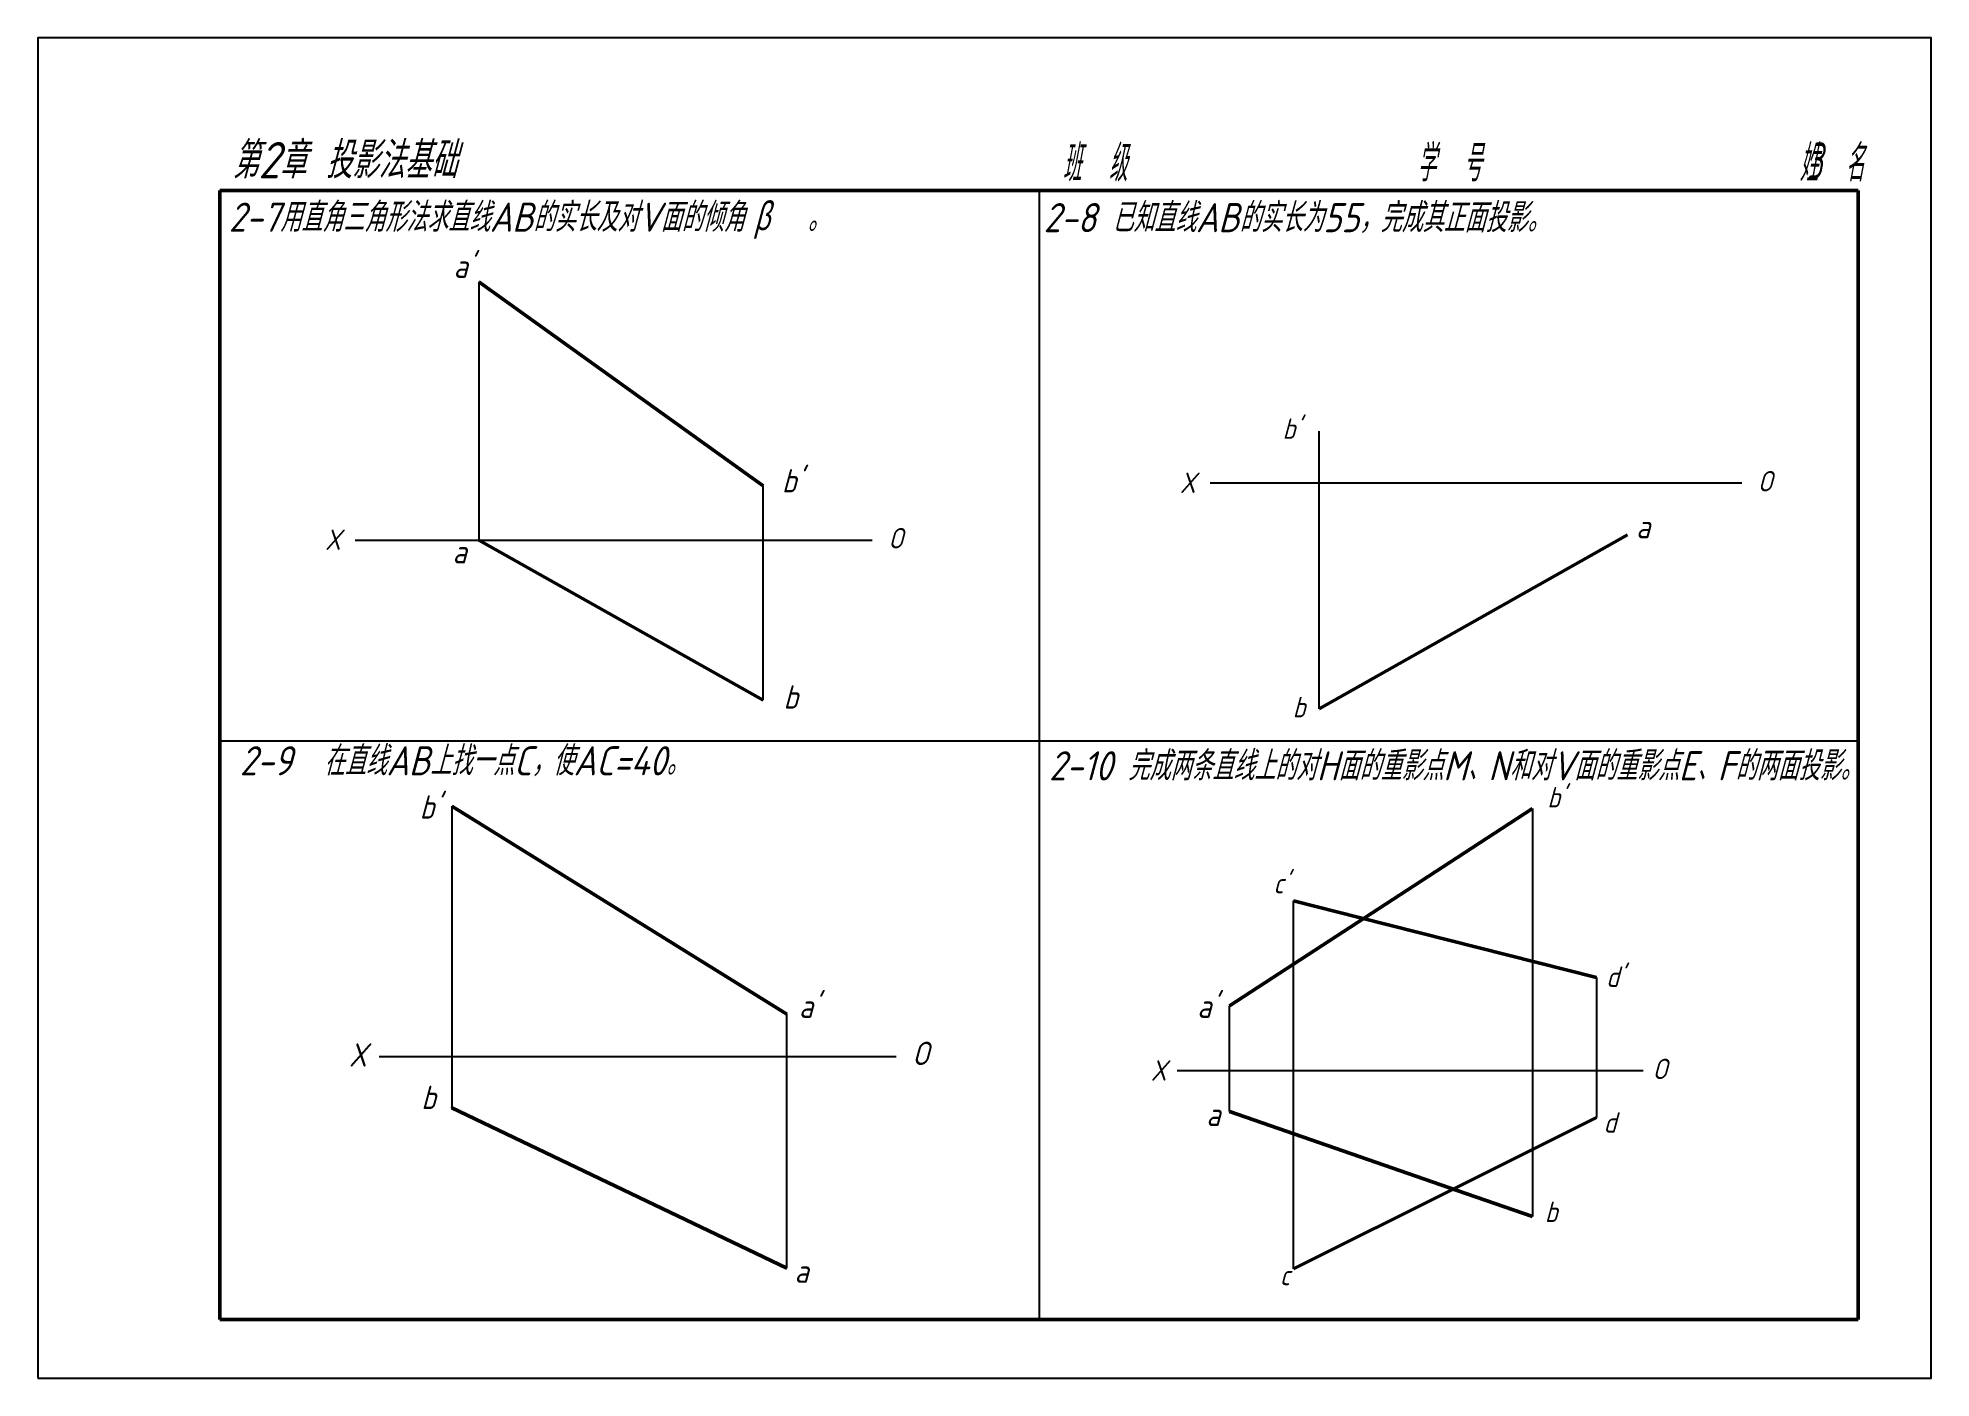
# Model space of a CAD drawing. Extents: x 752 to 2052, y 1826 to 2010.
# Drawn here: x 1011.8 to 1271.8, y 1826.1 to 2010.1 of the extents above; entities that cross this region are included whole.
import ezdxf

# ---------------------------------------------------------------- set-up
doc = ezdxf.new("R2010")
doc.units = 0
doc.header["$MEASUREMENT"] = 0
for name, color, linetype, lineweight in [('文本', 7, 'CONTINUOUS', 25), ('粗实线', 7, 'CONTINUOUS', 50), ('细实线', 7, 'CONTINUOUS', 25)]:
    doc.layers.add(name, color=color, linetype=linetype, lineweight=lineweight)
doc.styles.add('XLZM', font='symbol.ttf', dxfattribs={"width": 0.7, "oblique": 15})
doc.styles.add('投影标记', font='gbeitc.shx')
doc.styles.add('题目', font='gbeitc.shx', dxfattribs={"bigfont": 'gbcbig.shx'})

msp = doc.modelspace()

# ---------------------------------------------------------------- texts
at = {"layer": '文本', "ltscale": 2, "style": '题目', "width": 0.7}
for s, p in [(' 班  级                     学  号                       姓  名                 ', (1150.64, 1990.4)), (' 3', (1252.88, 1990.74))]:
    msp.add_text(s, height=5, dxfattribs=at).set_placement(p)
at = {"layer": '文本'}
for s, height, style, p in [('2-7用直角三角形法求直线AB的实长及对V面的倾角    。', 4, '题目', (1038.03, 1983.49)), ('2-8 已知直线AB的实长为55，完成其正面投影。', 4, '题目', (1149.93, 1983.43)), ("a'", 3.2, '投影标记', (1068.89, 1977.16)), ("b'", 2.8, '投影标记', (1182.74, 1955.06)), ("b'", 3.2, '投影标记', (1113.98, 1947.7)), ('X', 2.8, '投影标记', (1168.64, 1947.63)), ('O', 2.8, '投影标记', (1247.98, 1947.84)), ('X', 2.8, '投影标记', (1051.25, 1939.81)), ('O', 2.8, '投影标记', (1128.59, 1940.02)), ('a', 3.2, '投影标记', (1231.28, 1941.41)), ('a', 3.2, '投影标记', (1068.75, 1937.95)), ('b', 3.2, '投影标记', (1114.2, 1918.02)), ('b', 2.8, '投影标记', (1184.13, 1916.83)), ('2-9  在直线AB上找一点C，使AC=40。', 4, '题目', (1039.55, 1908.86)), ('2-10 完成两条直线上的对H面的重影点M、N和对V面的重影点E、F的两面投影。', 4, '题目', (1150.67, 1908.17)), ("b'", 3.2, '投影标记', (1064.24, 1902.92)), ("b'", 2.8, '投影标记', (1219.1, 1904.45)), ("c'", 2.8, '投影标记', (1181.48, 1892.66)), ("d'", 2.8, '投影标记', (1227.18, 1879.82)), ("a'", 3.2, '投影标记', (1116.32, 1875.57)), ("a'", 3.2, '投影标记', (1171.02, 1875.57)), ('X', 3.2, '投影标记', (1054.52, 1868.88)), ('O', 3.2, '投影标记', (1131.86, 1869.09)), ('X', 2.8, '投影标记', (1164.65, 1866.95)), ('O', 2.8, '投影标记', (1233.53, 1867.16)), ('b', 3.2, '投影标记', (1064.46, 1863.05)), ('a', 3.2, '投影标记', (1172.26, 1860.72)), ('d', 2.8, '投影标记', (1226.82, 1859.8)), ('b', 2.8, '投影标记', (1218.76, 1847.54)), ('a', 3.2, '投影标记', (1115.71, 1839.19)), ('c', 2.8, '投影标记', (1182.37, 1838.86))]:
    msp.add_text(s, height=height, dxfattribs=dict(at, style=style)).set_placement(p)
at = {"layer": '文本', "style": 'XLZM', "oblique": 15, "width": 0.7}
msp.add_text('b', height=3.9, dxfattribs=at).set_placement((1110.2, 1983.73))
at = {"layer": '文本', "insert": (1038.49, 1995.82), "char_height": 5, "attachment_point": 1, "style": '题目'}
msp.add_mtext_dynamic_manual_height_columns('第2章 投影法基础  ', width=108.557, gutter_width=35, heights=[6.48], dxfattribs=at)

# ---------------------------------------------------------------- linework, layer by layer
at = {"layer": '粗实线', "color": 7}
for p, q in [((1261.81, 1989.16), (1036.81, 1989.16)), ((1036.81, 1989.16), (1036.81, 1834.16)), ((1261.81, 1989.16), (1261.81, 1834.16)), ((1261.81, 1834.16), (1036.81, 1834.16))]:
    msp.add_line(p, q, dxfattribs=at)
at = {"layer": '粗实线'}
for p, q in [((1072.36, 1976.63), (1111.4, 1948.63)), ((1111.4, 1919.17), (1072.36, 1941.17)), ((1187.79, 1917.99), (1230.1, 1941.9)), ((1068.66, 1904.65), (1114.66, 1876.09)), ((1206.68, 1897.55), (1217.05, 1904.3)), ((1175.45, 1877.22), (1206.68, 1897.55)), ((1184.25, 1891.62), (1193.26, 1889.34)), ((1193.26, 1889.34), (1225.85, 1881.1)), ((1068.66, 1863.2), (1114.66, 1841.2)), ((1175.45, 1862.7), (1206.74, 1851.87)), ((1206.71, 1852.34), (1225.85, 1861.9)), ((1184.25, 1841.1), (1206.71, 1852.34)), ((1206.74, 1851.87), (1217.05, 1848.3))]:
    msp.add_line(p, q, dxfattribs=at)
at = {"layer": '细实线'}
for p, q in [((1149.31, 1989.16), (1149.31, 1834.16)), ((1072.36, 1976.63), (1072.36, 1941.17)), ((1187.79, 1917.99), (1187.79, 1956.13)), ((1111.4, 1919.17), (1111.4, 1948.63)), ((1245.79, 1948.99), (1172.79, 1948.99)), ((1187.79, 1917.99), (1187.79, 1942.99)), ((1055.4, 1941.17), (1126.4, 1941.17)), ((1068.66, 1904.65), (1068.66, 1863.2)), ((1217.05, 1904.3), (1217.05, 1848.3)), ((1184.25, 1841.1), (1184.25, 1891.62)), ((1225.85, 1881.1), (1225.85, 1861.9)), ((1175.45, 1862.7), (1175.45, 1877.22)), ((1114.66, 1841.2), (1114.66, 1876.09)), ((1058.66, 1870.24), (1129.66, 1870.24)), ((1232.25, 1868.3), (1168.25, 1868.3))]:
    msp.add_line(p, q, dxfattribs=at)
at = {"layer": '细实线', "color": 7}
msp.add_line((1036.81, 1913.61), (1261.81, 1913.61), dxfattribs=at)
msp.add_lwpolyline([(1011.81, 1826.11), (1271.81, 1826.11), (1271.81, 2010.11), (1011.81, 2010.11)], close=True, dxfattribs=at)
at = {"layer": '细实线', "color": 0, "linetype": 'ByBlock'}
msp.add_point((1068.66, 1863.2), dxfattribs=at)

msp.set_redraw_order([(e.dxf.handle, doc.entitydb.next_handle()) for e in msp.query("TEXT MTEXT ATTDEF DIMENSION ARC_DIMENSION")])  # texts and dimensions are drawn at this point

doc.saveas('drawing.dxf')
